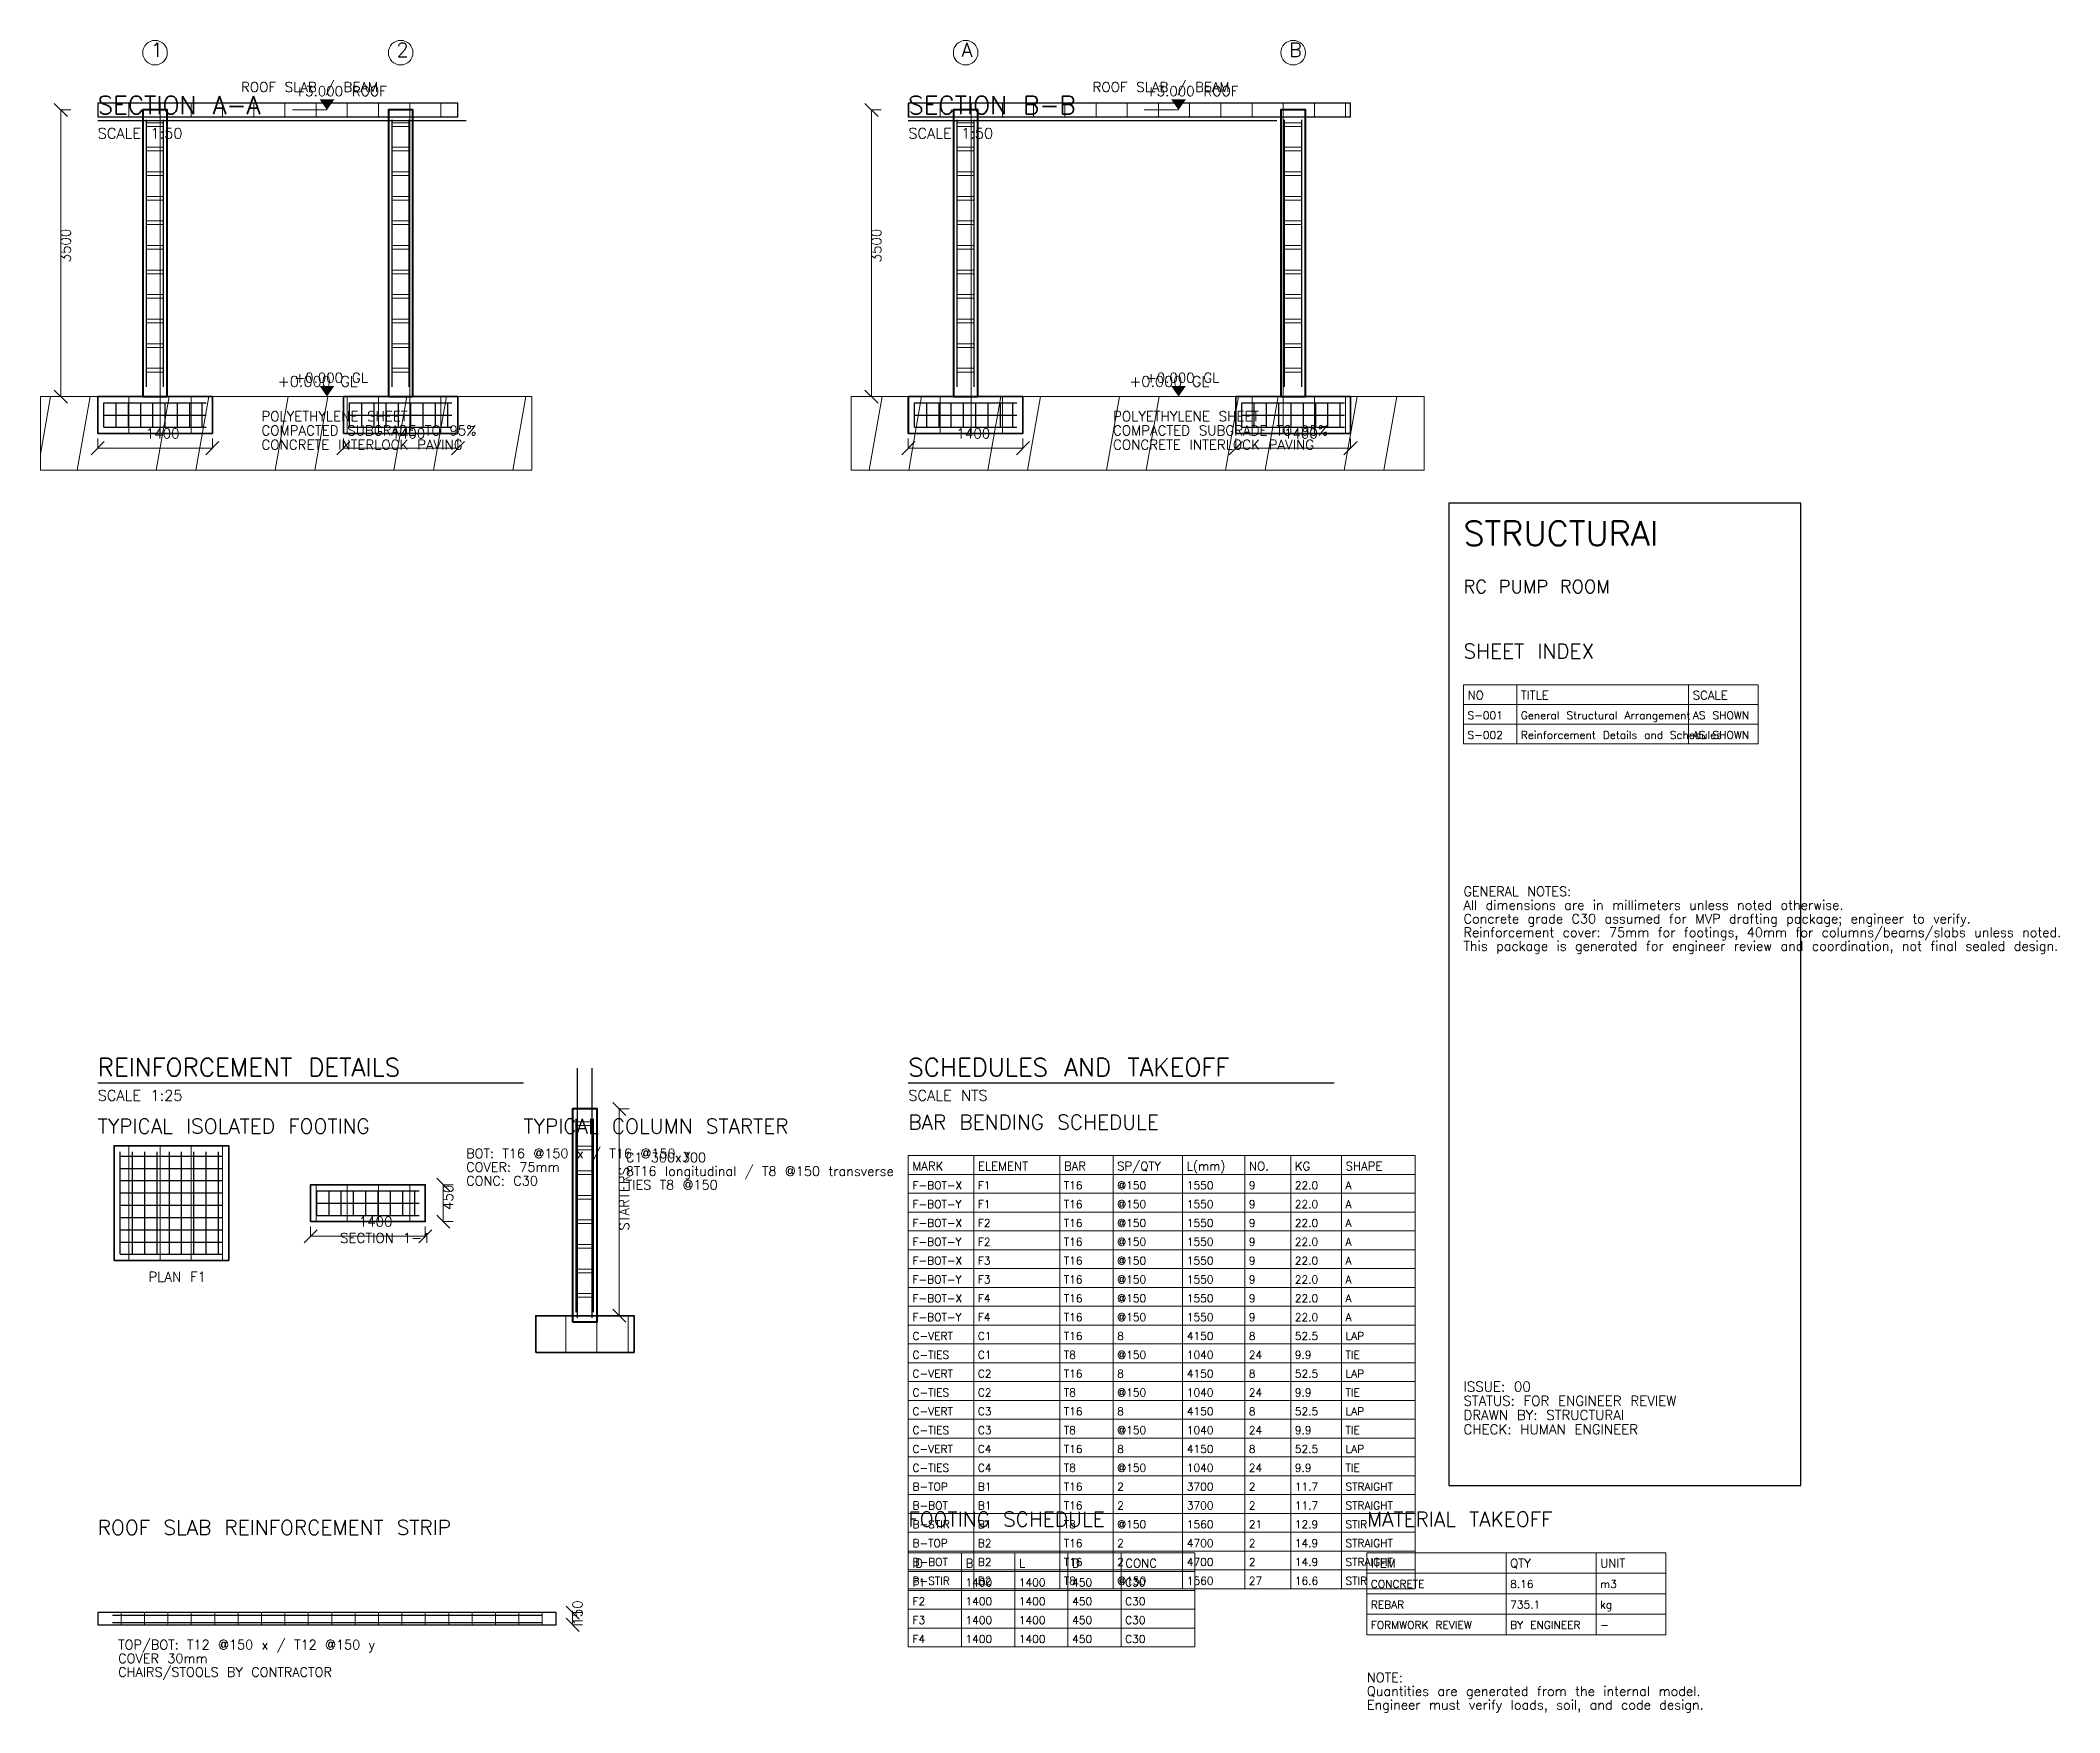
# Model space of a CAD drawing. Header units: millimetres. Extents: x -1230 to 23960, y -27572 to 9360.
# Drawn here: x -700 to 23960, y -27572 to -7150 of the extents above; entities that cross this region are included whole.
import ezdxf

# ---------------------------------------------------------------- set-up
doc = ezdxf.new("R2010")
doc.units = ezdxf.units.MM
for name, color, linetype, lineweight in [('SAI-A-BORDER', 7, 'Continuous', 25), ('SAI-A-DIMS', 6, 'Continuous', 13), ('SAI-A-GRID', 1, 'Continuous', 13), ('SAI-A-TEXT', 4, 'Continuous', 13), ('SAI-A-TITLE', 6, 'Continuous', 30), ('SAI-H-CONCRETE', 8, 'Continuous', 13), ('SAI-H-SOIL', 8, 'Continuous', 13), ('SAI-S-CONCRETE-CUT', 1, 'Continuous', 40), ('SAI-S-FOOTING', 2, 'Continuous', 35), ('SAI-S-REBAR', 1, 'Continuous', 25), ('SAI-S-SLAB', 4, 'Continuous', 25), ('SAI-S-TIES', 3, 'Continuous', 20), ('SAI-SCHEDULE', 4, 'Continuous', 13), ('SAI-X-REFERENCE', 9, 'Continuous', 13)]:
    doc.layers.add(name, color=color, linetype=linetype, lineweight=lineweight)
doc.styles.add('SAI-STANDARD', font='txt.shx')

msp = doc.modelspace()

# ---------------------------------------------------------------- texts
at = {"layer": 'SAI-A-DIMS', "style": 'SAI-STANDARD'}
for s, p in [('3500', (-330, -9862)), ('3500', (9570, -9862)), ('STARTERS', (6490, -21686)), ('450', (4340, -21434)), ('150', (5920, -26509))]:
    msp.add_text(s, height=120, rotation=90, dxfattribs=at).set_placement(p)
for p in [(588, -12010), (3588, -12010), (10488, -12010), (14488, -12010), (3188, -21635)]:
    msp.add_text('1400', height=120, dxfattribs=at).set_placement(p)
at = {"layer": 'SAI-A-GRID', "style": 'SAI-STANDARD'}
for s, p in [('1', (650, -7350)), ('2', (3650, -7350)), ('A', (10550, -7350)), ('B', (14550, -7350))]:
    msp.add_text(s, height=172, dxfattribs=at).set_placement(p)
at = {"layer": 'SAI-A-TEXT', "style": 'SAI-STANDARD'}
for s, height, p in [('ROOF SLAB / BEAM', 120, (1750, -7780)), ('ROOF SLAB / BEAM', 120, (12150, -7780)), ('+3.000 ROOF', 120, (2400, -7830)), ('+3.000 ROOF', 120, (12800, -7830)), ('SCALE 1:50', 130, (0, -8350)), ('SCALE 1:50', 130, (9900, -8350)), ('+0.000 GL', 130, (2200, -11380)), ('+0.000 GL', 120, (2400, -11330)), ('+0.000 GL', 130, (12600, -11380)), ('+0.000 GL', 120, (12800, -11330)), ('POLYETHYLENE SHEET', 120, (2000, -11800)), ('POLYETHYLENE SHEET', 120, (12400, -11800)), ('COMPACTED SUBGRADE TO 95%', 120, (2000, -11974)), ('CONCRETE INTERLOCK PAVING', 120, (2000, -12148)), ('COMPACTED SUBGRADE TO 95%', 120, (12400, -11974)), ('CONCRETE INTERLOCK PAVING', 120, (12400, -12148)), ('RC PUMP ROOM', 160, (16680, -13900)), ('GENERAL NOTES:', 115, (16680, -17600)), ('All dimensions are in millimeters unless noted otherwise.', 115, (16680, -17767)), ('Concrete grade C30 assumed for MVP drafting package; engineer to verify.', 115, (16680, -17934)), ('Reinforcement cover: 75mm for footings, 40mm for columns/beams/slabs unless noted.', 115, (16680, -18100)), ('This package is generated for engineer review and coordination, not final sealed design.', 115, (16680, -18267)), ('SCALE 1:25', 130, (0, -20100)), ('SCALE NTS', 130, (9900, -20100)), ('BOT: T16 @150 x / T16 @150 y', 115, (4500, -20800)), ('COVER: 75mm', 115, (4500, -20967)), ('C1 300x300', 115, (6450, -20850)), ('8T16 longitudinal / T8 @150 transverse', 115, (6450, -21017)), ('CONC: C30', 115, (4500, -21134)), ('TIES T8 @150', 115, (6450, -21184)), ('SECTION 1-1', 120, (2960, -21835)), ('PLAN F1', 120, (620, -22310)), ('ISSUE: 00', 120, (16680, -23650)), ('STATUS: FOR ENGINEER REVIEW', 120, (16680, -23824)), ('DRAWN BY: STRUCTURAI', 120, (16680, -23998)), ('CHECK: HUMAN ENGINEER', 120, (16680, -24172)), ('TOP/BOT: T12 @150 x / T12 @150 y', 115, (250, -26800)), ('COVER 30mm', 115, (250, -26967)), ('CHAIRS/STOOLS BY CONTRACTOR', 115, (250, -27134)), ('NOTE:', 115, (15500, -27200)), ('Quantities are generated from the internal model.', 115, (15500, -27367)), ('Engineer must verify loads, soil, and code design.', 115, (15500, -27534))]:
    msp.add_text(s, height=height, dxfattribs=at).set_placement(p)
at = {"layer": 'SAI-A-TITLE', "style": 'SAI-STANDARD'}
for s, height, p in [('SECTION A-A', 220, (0, -8050)), ('SECTION B-B', 220, (9900, -8050)), ('STRUCTURAI', 300, (16680, -13320)), ('SHEET INDEX', 180, (16680, -14700)), ('REINFORCEMENT DETAILS', 220, (0, -19800)), ('SCHEDULES AND TAKEOFF', 220, (9900, -19800)), ('TYPICAL ISOLATED FOOTING', 180, (0, -20500)), ('TYPICAL COLUMN STARTER', 180, (5200, -20500)), ('BAR BENDING SCHEDULE', 180, (9900, -20450)), ('FOOTING SCHEDULE', 180, (9900, -25300)), ('MATERIAL TAKEOFF', 180, (15500, -25300)), ('ROOF SLAB REINFORCEMENT STRIP', 180, (0, -25400))]:
    msp.add_text(s, height=height, dxfattribs=at).set_placement(p)
at = {"layer": 'SAI-SCHEDULE', "style": 'SAI-STANDARD'}
for s, height, p in [('NO', 105, (16730, -15200)), ('TITLE', 105, (17380, -15200)), ('SCALE', 105, (19480, -15200)), ('S-001', 95, (16730, -15440)), ('General Structural Arrangement', 95, (17380, -15440)), ('AS SHOWN', 95, (19480, -15440)), ('S-002', 95, (16730, -15680)), ('Reinforcement Details and Schedules', 95, (17380, -15680)), ('AS SHOWN', 95, (19480, -15680)), ('MARK', 105, (9950, -20950)), ('ELEMENT', 105, (10750, -20950)), ('BAR', 105, (11800, -20950)), ('SP/QTY', 105, (12450, -20950)), ('L(mm)', 105, (13300, -20950)), ('NO.', 105, (14060, -20950)), ('KG', 105, (14620, -20950)), ('SHAPE', 105, (15240, -20950)), ('F-BOT-X', 95, (9950, -21180)), ('F1', 95, (10750, -21180)), ('T16', 95, (11800, -21180)), ('@150', 95, (12450, -21180)), ('1550', 95, (13300, -21180)), ('9', 95, (14060, -21180)), ('22.0', 95, (14620, -21180)), ('A', 95, (15240, -21180)), ('F-BOT-Y', 95, (9950, -21410)), ('F1', 95, (10750, -21410)), ('T16', 95, (11800, -21410)), ('@150', 95, (12450, -21410)), ('1550', 95, (13300, -21410)), ('9', 95, (14060, -21410)), ('22.0', 95, (14620, -21410)), ('A', 95, (15240, -21410)), ('F-BOT-X', 95, (9950, -21640)), ('F2', 95, (10750, -21640)), ('T16', 95, (11800, -21640)), ('@150', 95, (12450, -21640)), ('1550', 95, (13300, -21640)), ('9', 95, (14060, -21640)), ('22.0', 95, (14620, -21640)), ('A', 95, (15240, -21640)), ('F-BOT-Y', 95, (9950, -21870)), ('F2', 95, (10750, -21870)), ('T16', 95, (11800, -21870)), ('@150', 95, (12450, -21870)), ('1550', 95, (13300, -21870)), ('9', 95, (14060, -21870)), ('22.0', 95, (14620, -21870)), ('A', 95, (15240, -21870)), ('F-BOT-X', 95, (9950, -22100)), ('F3', 95, (10750, -22100)), ('T16', 95, (11800, -22100)), ('@150', 95, (12450, -22100)), ('1550', 95, (13300, -22100)), ('9', 95, (14060, -22100)), ('22.0', 95, (14620, -22100)), ('A', 95, (15240, -22100)), ('F-BOT-Y', 95, (9950, -22330)), ('F3', 95, (10750, -22330)), ('T16', 95, (11800, -22330)), ('@150', 95, (12450, -22330)), ('1550', 95, (13300, -22330)), ('9', 95, (14060, -22330)), ('22.0', 95, (14620, -22330)), ('A', 95, (15240, -22330)), ('F-BOT-X', 95, (9950, -22560)), ('F4', 95, (10750, -22560)), ('T16', 95, (11800, -22560)), ('@150', 95, (12450, -22560)), ('1550', 95, (13300, -22560)), ('9', 95, (14060, -22560)), ('22.0', 95, (14620, -22560)), ('A', 95, (15240, -22560)), ('C-VERT', 95, (9950, -23020)), ('F-BOT-Y', 95, (9950, -22790)), ('C1', 95, (10750, -23020)), ('F4', 95, (10750, -22790)), ('T16', 95, (11800, -22790)), ('T16', 95, (11800, -23020)), ('@150', 95, (12450, -22790)), ('8', 95, (12450, -23020)), ('4150', 95, (13300, -23020)), ('1550', 95, (13300, -22790)), ('9', 95, (14060, -22790)), ('8', 95, (14060, -23020)), ('22.0', 95, (14620, -22790)), ('52.5', 95, (14620, -23020)), ('A', 95, (15240, -22790)), ('LAP', 95, (15240, -23020)), ('C-TIES', 95, (9950, -23250)), ('C1', 95, (10750, -23250)), ('T8', 95, (11800, -23250)), ('@150', 95, (12450, -23250)), ('1040', 95, (13300, -23250)), ('24', 95, (14060, -23250)), ('9.9', 95, (14620, -23250)), ('TIE', 95, (15240, -23250)), ('C-VERT', 95, (9950, -23480)), ('C2', 95, (10750, -23480)), ('T16', 95, (11800, -23480)), ('8', 95, (12450, -23480)), ('4150', 95, (13300, -23480)), ('8', 95, (14060, -23480)), ('52.5', 95, (14620, -23480)), ('LAP', 95, (15240, -23480)), ('C-TIES', 95, (9950, -23710)), ('C2', 95, (10750, -23710)), ('T8', 95, (11800, -23710)), ('@150', 95, (12450, -23710)), ('1040', 95, (13300, -23710)), ('24', 95, (14060, -23710)), ('9.9', 95, (14620, -23710)), ('TIE', 95, (15240, -23710)), ('C-VERT', 95, (9950, -23940)), ('C3', 95, (10750, -23940)), ('T16', 95, (11800, -23940)), ('8', 95, (12450, -23940)), ('4150', 95, (13300, -23940)), ('8', 95, (14060, -23940)), ('52.5', 95, (14620, -23940)), ('LAP', 95, (15240, -23940)), ('C-TIES', 95, (9950, -24170)), ('C3', 95, (10750, -24170)), ('T8', 95, (11800, -24170)), ('@150', 95, (12450, -24170)), ('1040', 95, (13300, -24170)), ('24', 95, (14060, -24170)), ('9.9', 95, (14620, -24170)), ('TIE', 95, (15240, -24170)), ('C-VERT', 95, (9950, -24400)), ('C4', 95, (10750, -24400)), ('T16', 95, (11800, -24400)), ('8', 95, (12450, -24400)), ('4150', 95, (13300, -24400)), ('8', 95, (14060, -24400)), ('52.5', 95, (14620, -24400)), ('LAP', 95, (15240, -24400)), ('C-TIES', 95, (9950, -24630)), ('C4', 95, (10750, -24630)), ('T8', 95, (11800, -24630)), ('@150', 95, (12450, -24630)), ('1040', 95, (13300, -24630)), ('24', 95, (14060, -24630)), ('9.9', 95, (14620, -24630)), ('TIE', 95, (15240, -24630)), ('B-TOP', 95, (9950, -24860)), ('B1', 95, (10750, -24860)), ('T16', 95, (11800, -24860)), ('2', 95, (12450, -24860)), ('3700', 95, (13300, -24860)), ('2', 95, (14060, -24860)), ('11.7', 95, (14620, -24860)), ('STRAIGHT', 95, (15240, -24860)), ('B-BOT', 95, (9950, -25090)), ('B1', 95, (10750, -25090)), ('T16', 95, (11800, -25090)), ('2', 95, (12450, -25090)), ('3700', 95, (13300, -25090)), ('2', 95, (14060, -25090)), ('11.7', 95, (14620, -25090)), ('STRAIGHT', 95, (15240, -25090)), ('B-STIR', 95, (9950, -25320)), ('B1', 95, (10750, -25320)), ('T8', 95, (11800, -25320)), ('@150', 95, (12450, -25320)), ('1560', 95, (13300, -25320)), ('21', 95, (14060, -25320)), ('12.9', 95, (14620, -25320)), ('STIR', 95, (15240, -25320)), ('B-TOP', 95, (9950, -25550)), ('B2', 95, (10750, -25550)), ('T16', 95, (11800, -25550)), ('2', 95, (12450, -25550)), ('4700', 95, (13300, -25550)), ('2', 95, (14060, -25550)), ('14.9', 95, (14620, -25550)), ('STRAIGHT', 95, (15240, -25550)), ('B-BOT', 95, (9950, -25780)), ('ID', 105, (9950, -25800)), ('B', 105, (10600, -25800)), ('B2', 95, (10750, -25780)), ('L', 105, (11250, -25800)), ('T16', 95, (11800, -25780)), ('D', 105, (11900, -25800)), ('2', 95, (12450, -25780)), ('CONC', 105, (12550, -25800)), ('4700', 95, (13300, -25780)), ('2', 95, (14060, -25780)), ('14.9', 95, (14620, -25780)), ('STRAIGHT', 95, (15240, -25780)), ('ITEM', 105, (15550, -25800)), ('QTY', 105, (17250, -25800)), ('UNIT', 105, (18350, -25800)), ('B-STIR', 95, (9950, -26010)), ('F1', 95, (9950, -26030)), ('1400', 95, (10600, -26030)), ('B2', 95, (10750, -26010)), ('1400', 95, (11250, -26030)), ('T8', 95, (11800, -26010)), ('450', 95, (11900, -26030)), ('@150', 95, (12450, -26010)), ('C30', 95, (12550, -26030)), ('1560', 95, (13300, -26010)), ('27', 95, (14060, -26010)), ('16.6', 95, (14620, -26010)), ('STIR', 95, (15240, -26010)), ('CONCRETE', 95, (15550, -26050)), ('8.16', 95, (17250, -26050)), ('m3', 95, (18350, -26050)), ('F2', 95, (9950, -26260)), ('1400', 95, (10600, -26260)), ('1400', 95, (11250, -26260)), ('450', 95, (11900, -26260)), ('C30', 95, (12550, -26260)), ('REBAR', 95, (15550, -26300)), ('735.1', 95, (17250, -26300)), ('kg', 95, (18350, -26300)), ('F3', 95, (9950, -26490)), ('F4', 95, (9950, -26720)), ('1400', 95, (10600, -26490)), ('1400', 95, (10600, -26720)), ('1400', 95, (11250, -26490)), ('1400', 95, (11250, -26720)), ('450', 95, (11900, -26490)), ('450', 95, (11900, -26720)), ('C30', 95, (12550, -26490)), ('C30', 95, (12550, -26720)), ('FORMWORK REVIEW', 95, (15550, -26550)), ('BY ENGINEER', 95, (17250, -26550)), ('-', 95, (18350, -26550))]:
    msp.add_text(s, height=height, dxfattribs=at).set_placement(p)

# ---------------------------------------------------------------- hatches: boundary and pattern name
at = {"layer": 'SAI-A-TEXT'}
h = msp.add_hatch(color=4, dxfattribs=at)
h.dxf.hatch_style = 1
h.paths.add_polyline_path([(2800, -8000), (2890, -7870), (2710, -7870)])
h = msp.add_hatch(color=4, dxfattribs=at)
h.dxf.hatch_style = 1
h.paths.add_polyline_path([(13200, -8000), (13290, -7870), (13110, -7870)])
h = msp.add_hatch(color=4, dxfattribs=at)
h.dxf.hatch_style = 1
h.paths.add_polyline_path([(2800, -11500), (2890, -11370), (2710, -11370)])
h = msp.add_hatch(color=4, dxfattribs=at)
h.dxf.hatch_style = 1
h.paths.add_polyline_path([(13200, -11500), (13290, -11370), (13110, -11370)])
at = {"layer": 'SAI-H-CONCRETE'}
h = msp.add_hatch(dxfattribs=at)
h.set_pattern_fill('ANSI31', scale=120, angle=45)
h.paths.add_polyline_path([(0, -8085), (4400, -8085), (4400, -7915), (0, -7915)])
h = msp.add_hatch(dxfattribs=at)
h.set_pattern_fill('ANSI31', scale=120, angle=45)
h.paths.add_polyline_path([(550, -11500), (850, -11500), (850, -8000), (550, -8000)])
h = msp.add_hatch(dxfattribs=at)
h.set_pattern_fill('ANSI31', scale=120, angle=45)
h.paths.add_polyline_path([(3550, -11500), (3850, -11500), (3850, -8000), (3550, -8000)])
h = msp.add_hatch(dxfattribs=at)
h.set_pattern_fill('ANSI31', scale=120, angle=45)
h.paths.add_polyline_path([(9900, -8085), (15300, -8085), (15300, -7915), (9900, -7915)])
h = msp.add_hatch(dxfattribs=at)
h.set_pattern_fill('ANSI31', scale=120, angle=45)
h.paths.add_polyline_path([(10450, -11500), (10750, -11500), (10750, -8000), (10450, -8000)])
h = msp.add_hatch(dxfattribs=at)
h.set_pattern_fill('ANSI31', scale=120, angle=45)
h.paths.add_polyline_path([(14450, -11500), (14750, -11500), (14750, -8000), (14450, -8000)])
h = msp.add_hatch(dxfattribs=at)
h.set_pattern_fill('ANSI31', scale=120, angle=45)
h.paths.add_polyline_path([(0, -11950), (1400, -11950), (1400, -11500), (0, -11500)])
h = msp.add_hatch(dxfattribs=at)
h.set_pattern_fill('ANSI31', scale=120, angle=45)
h.paths.add_polyline_path([(3000, -11950), (4400, -11950), (4400, -11500), (3000, -11500)])
h = msp.add_hatch(dxfattribs=at)
h.set_pattern_fill('ANSI31', scale=120, angle=45)
h.paths.add_polyline_path([(9900, -11950), (11300, -11950), (11300, -11500), (9900, -11500)])
h = msp.add_hatch(dxfattribs=at)
h.set_pattern_fill('ANSI31', scale=120, angle=45)
h.paths.add_polyline_path([(13900, -11950), (15300, -11950), (15300, -11500), (13900, -11500)])
h = msp.add_hatch(dxfattribs=at)
h.set_pattern_fill('ANSI31', scale=120, angle=45)
h.paths.add_polyline_path([(5800, -22800), (6100, -22800), (6100, -20200), (5800, -20200)])
h = msp.add_hatch(dxfattribs=at)
h.set_pattern_fill('ANSI31', scale=120, angle=45)
h.paths.add_polyline_path([(200, -22050), (1600, -22050), (1600, -20650), (200, -20650)])
h = msp.add_hatch(dxfattribs=at)
h.set_pattern_fill('ANSI31', scale=120, angle=45)
h.paths.add_polyline_path([(2600, -21575), (4000, -21575), (4000, -21125), (2600, -21125)])
h = msp.add_hatch(dxfattribs=at)
h.set_pattern_fill('ANSI31', scale=120, angle=45)
h.paths.add_polyline_path([(5350, -23175), (6550, -23175), (6550, -22725), (5350, -22725)])
h = msp.add_hatch(dxfattribs=at)
h.set_pattern_fill('ANSI31', scale=90, angle=45)
h.paths.add_polyline_path([(0, -26500), (5600, -26500), (5600, -26350), (0, -26350)])
at = {"layer": 'SAI-H-SOIL'}
h = msp.add_hatch(dxfattribs=at)
h.set_pattern_fill('ANSI32', scale=150, angle=35)
h.paths.add_polyline_path([(-700, -12400), (5300, -12400), (5300, -11500), (-700, -11500)])
h = msp.add_hatch(dxfattribs=at)
h.set_pattern_fill('ANSI32', scale=150, angle=35)
h.paths.add_polyline_path([(9200, -12400), (16200, -12400), (16200, -11500), (9200, -11500)])

# ---------------------------------------------------------------- linework, layer by layer
at = {"layer": 'SAI-A-BORDER'}
msp.add_lwpolyline([(16500, -24800), (20800, -24800), (20800, -12800), (16500, -12800), (16500, -24800)], dxfattribs=at)
at = {"layer": 'SAI-A-DIMS'}
for p, q in [((-530, -7920), (-370, -8080)), ((-450, -11500), (-450, -8000)), ((-450, -8000), (-330, -8000)), ((9370, -7920), (9530, -8080)), ((9450, -11500), (9450, -8000)), ((9450, -8000), (9570, -8000)), ((-530, -11420), (-370, -11580)), ((-450, -11500), (-330, -11500)), ((9370, -11420), (9530, -11580)), ((9450, -11500), (9570, -11500)), ((-80, -12210), (80, -12050)), ((0, -12130), (0, -12010)), ((1320, -12210), (1480, -12050)), ((1400, -12130), (1400, -12010)), ((2920, -12210), (3080, -12050)), ((3000, -12130), (3000, -12010)), ((4320, -12210), (4480, -12050)), ((4400, -12130), (4400, -12010)), ((9820, -12210), (9980, -12050)), ((9900, -12130), (9900, -12010)), ((11220, -12210), (11380, -12050)), ((11300, -12130), (11300, -12010)), ((13820, -12210), (13980, -12050)), ((13900, -12130), (13900, -12010)), ((15220, -12210), (15380, -12050)), ((15300, -12130), (15300, -12010)), ((0, -12130), (1400, -12130)), ((3000, -12130), (4400, -12130)), ((9900, -12130), (11300, -12130)), ((13900, -12130), (15300, -12130)), ((6290, -20120), (6450, -20280)), ((6370, -22725), (6370, -20200)), ((6370, -20200), (6490, -20200)), ((4140, -21045), (4300, -21205)), ((4220, -21575), (4220, -21125)), ((4220, -21125), (4340, -21125)), ((2520, -21835), (2680, -21675)), ((2600, -21755), (2600, -21635)), ((3920, -21835), (4080, -21675)), ((4000, -21755), (4000, -21635)), ((4140, -21495), (4300, -21655)), ((4220, -21575), (4340, -21575)), ((2600, -21755), (4000, -21755)), ((6290, -22645), (6450, -22805)), ((6370, -22725), (6490, -22725)), ((5720, -26270), (5880, -26430)), ((5800, -26500), (5800, -26350)), ((5800, -26350), (5920, -26350)), ((5720, -26420), (5880, -26580)), ((5800, -26500), (5920, -26500))]:
    msp.add_line(p, q, dxfattribs=at)
at = {"layer": 'SAI-A-GRID'}
for centre in [(700, -7300), (3700, -7300), (10600, -7300), (14600, -7300)]:
    msp.add_circle(centre, 150, dxfattribs=at)
at = {"layer": 'SAI-A-TEXT'}
for p, q in [((2380, -8000), (2800, -8000)), ((12780, -8000), (13200, -8000)), ((-700, -11500), (5300, -11500)), ((2380, -11500), (2800, -11500)), ((9200, -11500), (16200, -11500)), ((12780, -11500), (13200, -11500))]:
    msp.add_line(p, q, dxfattribs=at)
at = {"layer": 'SAI-A-TITLE'}
for p, q in [((0, -8130), (4500, -8130)), ((9900, -8130), (14400, -8130)), ((0, -19880), (5200, -19880)), ((9900, -19880), (15100, -19880))]:
    msp.add_line(p, q, dxfattribs=at)
at = {"layer": 'SAI-S-CONCRETE-CUT'}
for points in [[(550, -11500), (850, -11500), (850, -8000), (550, -8000), (550, -11500)], [(3550, -11500), (3850, -11500), (3850, -8000), (3550, -8000), (3550, -11500)], [(10450, -11500), (10750, -11500), (10750, -8000), (10450, -8000), (10450, -11500)], [(14450, -11500), (14750, -11500), (14750, -8000), (14450, -8000), (14450, -11500)], [(5800, -22800), (6100, -22800), (6100, -20200), (5800, -20200), (5800, -22800)]]:
    msp.add_lwpolyline(points, dxfattribs=at)
at = {"layer": 'SAI-S-FOOTING'}
for points in [[(0, -11950), (1400, -11950), (1400, -11500), (0, -11500), (0, -11950)], [(3000, -11950), (4400, -11950), (4400, -11500), (3000, -11500), (3000, -11950)], [(9900, -11950), (11300, -11950), (11300, -11500), (9900, -11500), (9900, -11950)], [(13900, -11950), (15300, -11950), (15300, -11500), (13900, -11500), (13900, -11950)], [(200, -22050), (1600, -22050), (1600, -20650), (200, -20650), (200, -22050)], [(2600, -21575), (4000, -21575), (4000, -21125), (2600, -21125), (2600, -21575)], [(5350, -23175), (6550, -23175), (6550, -22725), (5350, -22725), (5350, -23175)]]:
    msp.add_lwpolyline(points, dxfattribs=at)
at = {"layer": 'SAI-S-REBAR'}
for p, q in [((595, -11380), (595, -8120)), ((805, -11380), (805, -8120)), ((3595, -11380), (3595, -8120)), ((3805, -11380), (3805, -8120)), ((10495, -11380), (10495, -8120)), ((10705, -11380), (10705, -8120)), ((14495, -11380), (14495, -8120)), ((14705, -11380), (14705, -8120)), ((75, -11575), (1325, -11575)), ((75, -11875), (75, -11575)), ((225, -11875), (225, -11575)), ((375, -11875), (375, -11575)), ((525, -11875), (525, -11575)), ((675, -11875), (675, -11575)), ((825, -11875), (825, -11575)), ((975, -11875), (975, -11575)), ((1125, -11875), (1125, -11575)), ((1275, -11875), (1275, -11575)), ((3075, -11575), (4325, -11575)), ((3075, -11875), (3075, -11575)), ((3225, -11875), (3225, -11575)), ((3375, -11875), (3375, -11575)), ((3525, -11875), (3525, -11575)), ((3675, -11875), (3675, -11575)), ((3825, -11875), (3825, -11575)), ((3975, -11875), (3975, -11575)), ((4125, -11875), (4125, -11575)), ((4275, -11875), (4275, -11575)), ((9975, -11575), (11225, -11575)), ((9975, -11875), (9975, -11575)), ((10125, -11875), (10125, -11575)), ((10275, -11875), (10275, -11575)), ((10425, -11875), (10425, -11575)), ((10575, -11875), (10575, -11575)), ((10725, -11875), (10725, -11575)), ((10875, -11875), (10875, -11575)), ((11025, -11875), (11025, -11575)), ((11175, -11875), (11175, -11575)), ((13975, -11575), (15225, -11575)), ((13975, -11875), (13975, -11575)), ((14125, -11875), (14125, -11575)), ((14275, -11875), (14275, -11575)), ((14425, -11875), (14425, -11575)), ((14575, -11875), (14575, -11575)), ((14725, -11875), (14725, -11575)), ((14875, -11875), (14875, -11575)), ((15025, -11875), (15025, -11575)), ((15175, -11875), (15175, -11575)), ((75, -11725), (1325, -11725)), ((3075, -11725), (4325, -11725)), ((9975, -11725), (11225, -11725)), ((13975, -11725), (15225, -11725)), ((75, -11875), (1325, -11875)), ((3075, -11875), (4325, -11875)), ((9975, -11875), (11225, -11875)), ((13975, -11875), (15225, -11875)), ((5860, -22750), (5860, -19700)), ((6040, -22750), (6040, -19700)), ((5845, -22680), (5845, -20320)), ((6055, -22680), (6055, -20320)), ((275, -21975), (275, -20725)), ((275, -20775), (1525, -20775)), ((275, -20925), (1525, -20925)), ((425, -21975), (425, -20725)), ((575, -21975), (575, -20725)), ((725, -21975), (725, -20725)), ((875, -21975), (875, -20725)), ((1025, -21975), (1025, -20725)), ((1175, -21975), (1175, -20725)), ((1325, -21975), (1325, -20725)), ((1475, -21975), (1475, -20725)), ((275, -21075), (1525, -21075)), ((2675, -21200), (3925, -21200)), ((2675, -21500), (2675, -21200)), ((2825, -21500), (2825, -21200)), ((2975, -21500), (2975, -21200)), ((3125, -21500), (3125, -21200)), ((3275, -21500), (3275, -21200)), ((3425, -21500), (3425, -21200)), ((3575, -21500), (3575, -21200)), ((3725, -21500), (3725, -21200)), ((3875, -21500), (3875, -21200)), ((275, -21225), (1525, -21225)), ((275, -21375), (1525, -21375)), ((2675, -21350), (3925, -21350)), ((275, -21525), (1525, -21525)), ((275, -21675), (1525, -21675)), ((2675, -21500), (3925, -21500)), ((275, -21825), (1525, -21825)), ((275, -21975), (1525, -21975)), ((180, -26380), (5420, -26380)), ((180, -26470), (5420, -26470))]:
    msp.add_line(p, q, dxfattribs=at)
at = {"layer": 'SAI-S-SLAB'}
for points in [[(0, -8085), (4400, -8085), (4400, -7915), (0, -7915), (0, -8085)], [(9900, -8085), (15300, -8085), (15300, -7915), (9900, -7915), (9900, -8085)], [(0, -26500), (5600, -26500), (5600, -26350), (0, -26350), (0, -26500)]]:
    msp.add_lwpolyline(points, dxfattribs=at)
at = {"layer": 'SAI-S-TIES'}
for points in [[(595, -8200), (805, -8200), (805, -8155), (595, -8155), (595, -8200)], [(3595, -8200), (3805, -8200), (3805, -8155), (3595, -8155), (3595, -8200)], [(10495, -8200), (10705, -8200), (10705, -8155), (10495, -8155), (10495, -8200)], [(14495, -8200), (14705, -8200), (14705, -8155), (14495, -8155), (14495, -8200)], [(595, -8500), (805, -8500), (805, -8455), (595, -8455), (595, -8500)], [(3595, -8500), (3805, -8500), (3805, -8455), (3595, -8455), (3595, -8500)], [(10495, -8500), (10705, -8500), (10705, -8455), (10495, -8455), (10495, -8500)], [(14495, -8500), (14705, -8500), (14705, -8455), (14495, -8455), (14495, -8500)], [(595, -8800), (805, -8800), (805, -8755), (595, -8755), (595, -8800)], [(3595, -8800), (3805, -8800), (3805, -8755), (3595, -8755), (3595, -8800)], [(10495, -8800), (10705, -8800), (10705, -8755), (10495, -8755), (10495, -8800)], [(14495, -8800), (14705, -8800), (14705, -8755), (14495, -8755), (14495, -8800)], [(595, -9100), (805, -9100), (805, -9055), (595, -9055), (595, -9100)], [(3595, -9100), (3805, -9100), (3805, -9055), (3595, -9055), (3595, -9100)], [(10495, -9100), (10705, -9100), (10705, -9055), (10495, -9055), (10495, -9100)], [(14495, -9100), (14705, -9100), (14705, -9055), (14495, -9055), (14495, -9100)], [(595, -9400), (805, -9400), (805, -9355), (595, -9355), (595, -9400)], [(3595, -9400), (3805, -9400), (3805, -9355), (3595, -9355), (3595, -9400)], [(10495, -9400), (10705, -9400), (10705, -9355), (10495, -9355), (10495, -9400)], [(14495, -9400), (14705, -9400), (14705, -9355), (14495, -9355), (14495, -9400)], [(595, -9700), (805, -9700), (805, -9655), (595, -9655), (595, -9700)], [(3595, -9700), (3805, -9700), (3805, -9655), (3595, -9655), (3595, -9700)], [(10495, -9700), (10705, -9700), (10705, -9655), (10495, -9655), (10495, -9700)], [(14495, -9700), (14705, -9700), (14705, -9655), (14495, -9655), (14495, -9700)], [(595, -10000), (805, -10000), (805, -9955), (595, -9955), (595, -10000)], [(3595, -10000), (3805, -10000), (3805, -9955), (3595, -9955), (3595, -10000)], [(10495, -10000), (10705, -10000), (10705, -9955), (10495, -9955), (10495, -10000)], [(14495, -10000), (14705, -10000), (14705, -9955), (14495, -9955), (14495, -10000)], [(595, -10300), (805, -10300), (805, -10255), (595, -10255), (595, -10300)], [(3595, -10300), (3805, -10300), (3805, -10255), (3595, -10255), (3595, -10300)], [(10495, -10300), (10705, -10300), (10705, -10255), (10495, -10255), (10495, -10300)], [(14495, -10300), (14705, -10300), (14705, -10255), (14495, -10255), (14495, -10300)], [(595, -10600), (805, -10600), (805, -10555), (595, -10555), (595, -10600)], [(3595, -10600), (3805, -10600), (3805, -10555), (3595, -10555), (3595, -10600)], [(10495, -10600), (10705, -10600), (10705, -10555), (10495, -10555), (10495, -10600)], [(14495, -10600), (14705, -10600), (14705, -10555), (14495, -10555), (14495, -10600)], [(595, -10900), (805, -10900), (805, -10855), (595, -10855), (595, -10900)], [(3595, -10900), (3805, -10900), (3805, -10855), (3595, -10855), (3595, -10900)], [(10495, -10900), (10705, -10900), (10705, -10855), (10495, -10855), (10495, -10900)], [(14495, -10900), (14705, -10900), (14705, -10855), (14495, -10855), (14495, -10900)], [(595, -11200), (805, -11200), (805, -11155), (595, -11155), (595, -11200)], [(3595, -11200), (3805, -11200), (3805, -11155), (3595, -11155), (3595, -11200)], [(10495, -11200), (10705, -11200), (10705, -11155), (10495, -11155), (10495, -11200)], [(14495, -11200), (14705, -11200), (14705, -11155), (14495, -11155), (14495, -11200)], [(5845, -20400), (6055, -20400), (6055, -20355), (5845, -20355), (5845, -20400)], [(5845, -20700), (6055, -20700), (6055, -20655), (5845, -20655), (5845, -20700)], [(5845, -21000), (6055, -21000), (6055, -20955), (5845, -20955), (5845, -21000)], [(5845, -21300), (6055, -21300), (6055, -21255), (5845, -21255), (5845, -21300)], [(5845, -21600), (6055, -21600), (6055, -21555), (5845, -21555), (5845, -21600)], [(5845, -21900), (6055, -21900), (6055, -21855), (5845, -21855), (5845, -21900)], [(5845, -22200), (6055, -22200), (6055, -22155), (5845, -22155), (5845, -22200)], [(5845, -22500), (6055, -22500), (6055, -22455), (5845, -22455), (5845, -22500)]]:
    msp.add_lwpolyline(points, dxfattribs=at)
at = {"layer": 'SAI-SCHEDULE'}
for p, q in [((16680, -15020), (16680, -15740)), ((17330, -15020), (17330, -15740)), ((19430, -15020), (19430, -15740)), ((20280, -15020), (20280, -15740)), ((16680, -15260), (20280, -15260)), ((16680, -15500), (20280, -15500)), ((16680, -15740), (20280, -15740)), ((9900, -20770), (9900, -26060)), ((10700, -20770), (10700, -26060)), ((11750, -20770), (11750, -26060)), ((12400, -20770), (12400, -26060)), ((13250, -20770), (13250, -26060)), ((14010, -20770), (14010, -26060)), ((14570, -20770), (14570, -26060)), ((15190, -20770), (15190, -26060)), ((16090, -20770), (16090, -26060)), ((9900, -21000), (16090, -21000)), ((9900, -21230), (16090, -21230)), ((9900, -21460), (16090, -21460)), ((9900, -21690), (16090, -21690)), ((9900, -21920), (16090, -21920)), ((9900, -22150), (16090, -22150)), ((9900, -22380), (16090, -22380)), ((9900, -22610), (16090, -22610)), ((9900, -22840), (16090, -22840)), ((9900, -23070), (16090, -23070)), ((9900, -23300), (16090, -23300)), ((9900, -23530), (16090, -23530)), ((9900, -23760), (16090, -23760)), ((9900, -23990), (16090, -23990)), ((9900, -24220), (16090, -24220)), ((9900, -24450), (16090, -24450)), ((9900, -24680), (16090, -24680)), ((9900, -24910), (16090, -24910)), ((9900, -25140), (16090, -25140)), ((9900, -25370), (16090, -25370)), ((9900, -25600), (16090, -25600)), ((9900, -25620), (9900, -26770)), ((10550, -25620), (10550, -26770)), ((11200, -25620), (11200, -26770)), ((11850, -25620), (11850, -26770)), ((12500, -25620), (12500, -26770)), ((13400, -25620), (13400, -26770)), ((15500, -25620), (15500, -26620)), ((17200, -25620), (17200, -26620)), ((18300, -25620), (18300, -26620)), ((19150, -25620), (19150, -26620)), ((9900, -25830), (16090, -25830)), ((9900, -25850), (13400, -25850)), ((15500, -25870), (19150, -25870)), ((9900, -26060), (16090, -26060)), ((9900, -26080), (13400, -26080)), ((15500, -26120), (19150, -26120)), ((9900, -26310), (13400, -26310)), ((15500, -26370), (19150, -26370)), ((9900, -26540), (13400, -26540)), ((15500, -26620), (19150, -26620)), ((9900, -26770), (13400, -26770))]:
    msp.add_line(p, q, dxfattribs=at)
for points in [[(16680, -15020), (20280, -15020), (20280, -15260), (16680, -15260), (16680, -15020)], [(9900, -20770), (16090, -20770), (16090, -21000), (9900, -21000), (9900, -20770)], [(9900, -25620), (13400, -25620), (13400, -25850), (9900, -25850), (9900, -25620)], [(15500, -25620), (19150, -25620), (19150, -25870), (15500, -25870), (15500, -25620)]]:
    msp.add_lwpolyline(points, dxfattribs=at)
at = {"layer": 'SAI-X-REFERENCE'}
for points in [[(-700, -12400), (5300, -12400), (5300, -11500), (-700, -11500), (-700, -12400)], [(9200, -12400), (16200, -12400), (16200, -11500), (9200, -11500), (9200, -12400)]]:
    msp.add_lwpolyline(points, dxfattribs=at)

msp.set_redraw_order([(e.dxf.handle, doc.entitydb.next_handle()) for e in msp.query("TEXT MTEXT ATTDEF DIMENSION ARC_DIMENSION")])  # texts and dimensions are drawn at this point

doc.saveas('drawing.dxf')
